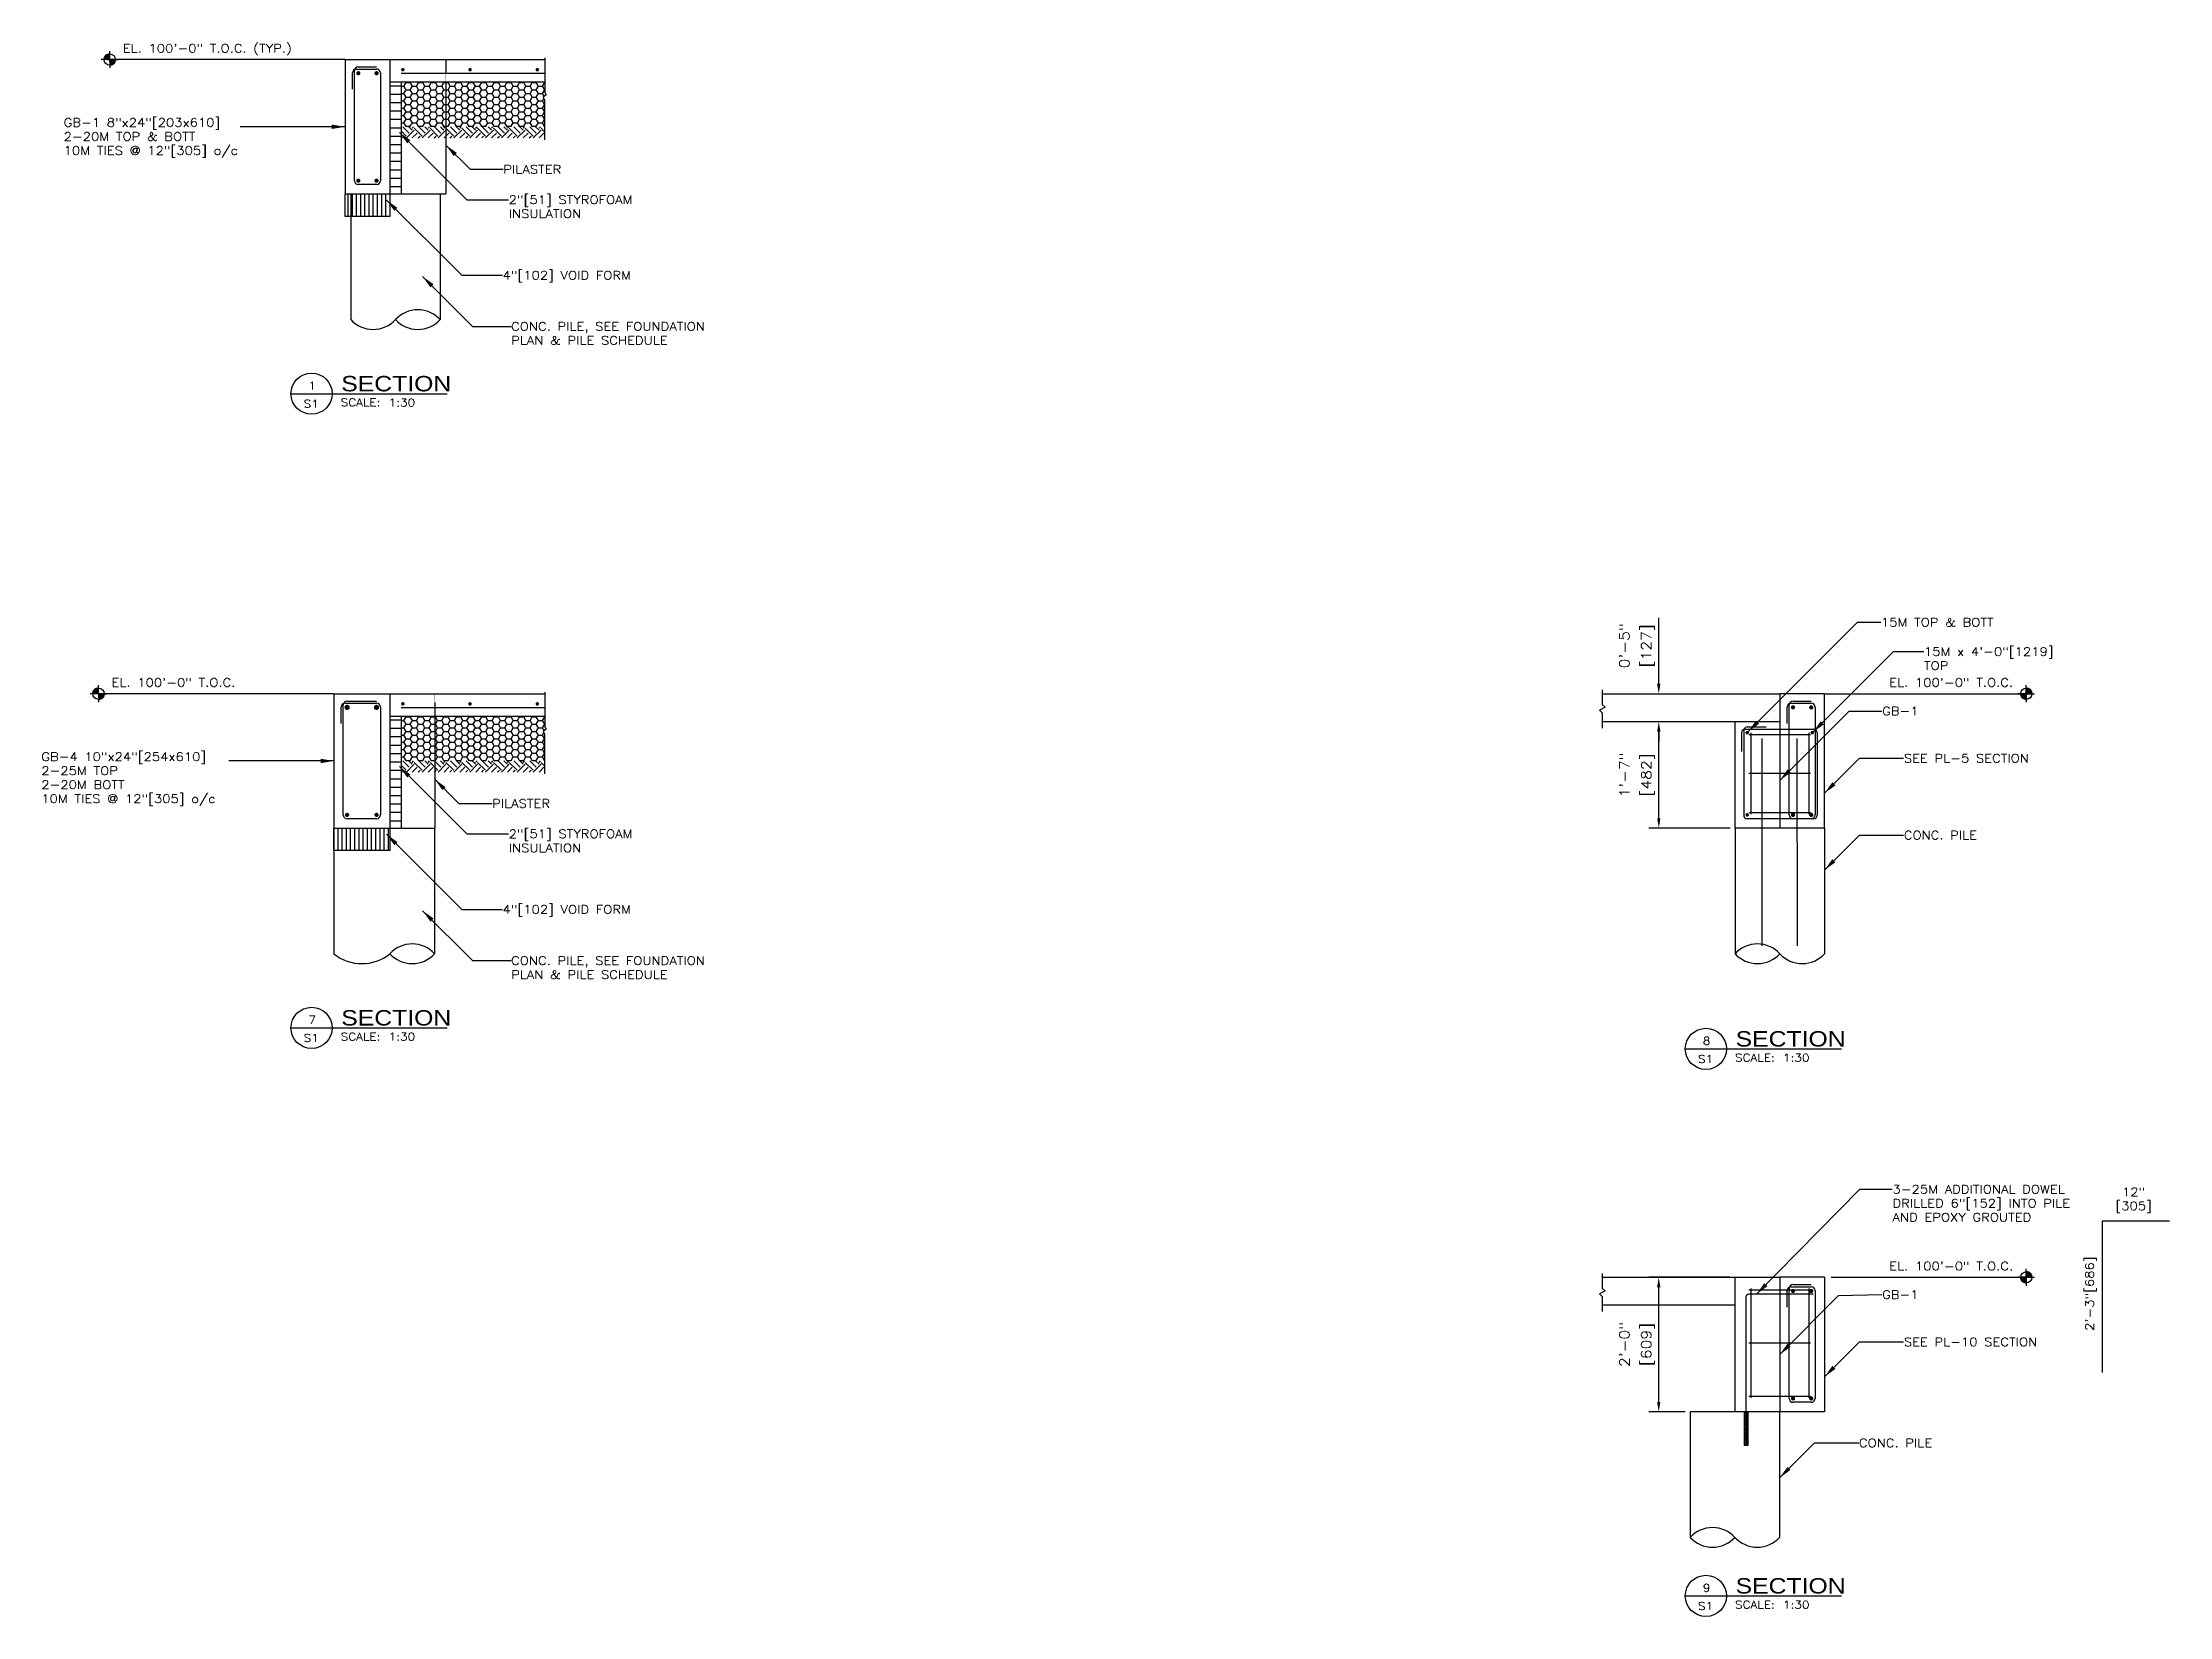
# Model space of a CAD drawing. Header units: millimetres. Extents: x -1323 to 60408, y -30584 to 1459.
# Drawn here: x 50767 to 60408, y -16764 to -9628 of the extents above; entities that cross this region are included whole.
import ezdxf
from ezdxf.enums import TextEntityAlignment as Align

# ---------------------------------------------------------------- set-up
doc = ezdxf.new("R2010")
doc.units = ezdxf.units.MM
doc.linetypes.add('HIDDEN', pattern=[0.375, 0.25, -0.125])
for name, color, linetype in [('DIM133', 133, 'Continuous'), ('FLOOR$0$S-LIGHT', 3, 'Continuous'), ('Foundation_Details_Reinf', 131, 'Continuous'), ('GE-002-4', 2, 'Continuous'), ('L131', 131, 'Continuous'), ('LAYER11A', 11, 'Continuous'), ('LAYER131A', 131, 'Continuous'), ('LAYER131B', 131, 'HIDDEN'), ('LAYER15A', 15, 'Continuous'), ('LAYER72A', 72, 'Continuous'), ('LAYER7A', 7, 'Continuous'), ('Struc_Section_Reinf', 131, 'Continuous'), ('Structural_Section_Dim', 2, 'Continuous'), ('TEXT131', 131, 'Continuous')]:
    doc.layers.add(name, color=color, linetype=linetype)
doc.styles.add('ROMANS', font='ROMANS.SHX', dxfattribs={"width": 0.8})
doc.styles.add('ROMANS-115', font='romans.shx', dxfattribs={"width": 1.15})
doc.styles.add('SANS-80', font='sanss___.ttf', dxfattribs={"width": 0.8})
doc.dimstyles.new('112-ROMANS-115-MS', dxfattribs={"dimscale": 0, "dimtxt": 1.5, "dimasz": 1.5, "dimexe": 1.5, "dimexo": 1.5, "dimgap": 0.125, "dimtad": 1, "dimdec": 4, "dimzin": 1, "dimdsep": 46, "dimlunit": 4, "dimtxsty": 'ROMANS-115', "dimcen": 0.125, "dimclrd": 256, "dimclre": 256, "dimclrt": 256, "dimadec": 0, "dimazin": 0, "dimtfac": 1, "dimtdec": 4, "dimtofl": 0, "dimtmove": 0, "dimatfit": 0, "dimfxl": 1, "dimfrac": 2, "dimtolj": 1, "dimtzin": 0, "dimarcsym": 0})
doc.dimstyles.new('Copy of 112-ROMANS-115-MS-BPV', dxfattribs={"dimscale": 0, "dimtxt": 1.5, "dimasz": 1.5, "dimexe": 1.5, "dimexo": 0.75, "dimgap": 0.75, "dimtad": 1, "dimdec": 3, "dimlfac": -96, "dimrnd": 0.125, "dimzin": 1, "dimdsep": 46, "dimlunit": 4, "dimtxsty": 'ROMANS-115', "dimcen": 0.75, "dimclrd": 256, "dimclre": 256, "dimclrt": 256, "dimadec": 0, "dimazin": 0, "dimtfac": 1, "dimtdec": 3, "dimtofl": 0, "dimtmove": 0, "dimatfit": 0, "dimfxl": 1, "dimfrac": 2, "dimtolj": 1, "dimtzin": 0, "dimarcsym": 0})

msp = doc.modelspace()

# ---------------------------------------------------------------- texts
at = {"layer": 'GE-002-4', "char_height": 38.1, "style": 'ROMANS-115'}
for s, insert, attachment_point in [('EL. 100\'-0" T.O.C. (TYP.)', (51130.47289, -9634.94219), 1), ('GB-1 8"x24"[203x610]\\P2-20M TOP & BOTT\\P10M TIES @ 12"[305] o/c', (50862.5839, -9971.32431), 1), ('2"[51] STYROFOAM \\PINSULATION', (52879.80305, -10321.1893), 1), ('\\A1;4"[102] VOID FORM', (52852.05958, -10663.82223), 1), ('EL. 100\'-0" T.O.C.', (51079.67289, -12510.42355), 1), ('EL. 100\'-0" T.O.C.', (59699.29171, -12510.42355), 3), ('GB-4 10"x24"[254x610]\\P2-25M TOP\\P2-20M BOTT\\P10M TIES @ 12"[305] o/c', (50761.15779, -12846.80567), 1), ('2"[51] STYROFOAM \\PINSULATION', (52879.80305, -13196.67066), 1), ('\\A1;4"[102] VOID FORM', (52852.05958, -13539.30359), 1), ('EL. 100\'-0" T.O.C.', (59699.29171, -15156.46492), 3)]:
    msp.add_mtext(s, dxfattribs=dict(at, insert=insert, attachment_point=attachment_point))
at = {"layer": 'Structural_Section_Dim', "char_height": 38.1, "attachment_point": 1, "style": 'ROMANS-115'}
for s, insert in [('\\A1;PILASTER', (52855.40243, -10183.53364)), ('\\A1;CONC. PILE, SEE FOUNDATION\\PPLAN & PILE SCHEDULE', (52890.57437, -10895.97236)), ('\\A1;15M TOP & BOTT', (59100.08424, -12237.07205)), ('15M x 4\'-0"[1219] \\PTOP', (59295.10328, -12370.03352)), ('\\A1;GB-1', (59105.42697, -12639.82186)), ('\\A1;SEE PL-5 SECTION', (59203.70164, -12854.0392)), ('\\A1;PILASTER', (52804.60243, -13059.01499)), ('CONC. PILE', (59203.70164, -13202.59977)), ('\\A1;CONC. PILE, SEE FOUNDATION\\PPLAN & PILE SCHEDULE', (52890.57437, -13771.45372)), ('3-25M ADDITIONAL DOWEL\\PDRILLED 6"[152] INTO PILE\\PAND EPOXY GROUTED', (59152.39252, -14807.91037)), (' 12"\\P[305]', (60162.8748, -14820.17348)), ('\\A1;GB-1', (59105.42697, -15285.86323)), ('SEE PL-10 SECTION', (59203.70164, -15500.08057)), ('CONC. PILE', (59000.14878, -15958.25461))]:
    msp.add_mtext(s, dxfattribs=dict(at, insert=insert))
at = {"layer": 'Structural_Section_Dim', "insert": (60026.80099, -15469.62644), "char_height": 38.1, "attachment_point": 1, "rotation": 90, "style": 'ROMANS-115'}
msp.add_mtext('2\'-3"[686]', dxfattribs=at)

# ---------------------------------------------------------------- blocks, each defined once
blk = doc.blocks.new('Title-section')
at = {"layer": 'LAYER15A'}
blk.add_line((-2.066, -7.538), (-0.798, -7.538), dxfattribs=at)
blk.add_circle((-1.899, -7.538), 0.167, dxfattribs=at)
at = {"layer": 'L131', "style": 'ROMANS', "width": 1.15}
blk.add_text('SCALE:', height=0.0625, dxfattribs=at).set_placement((-1.663, -7.64))
for tag, p in [('SHEET_NO.', (-1.902, -7.651)), ('TITLE_NO.', (-1.893, -7.504))]:
    blk.add_attdef(tag, text='', height=0.0625, dxfattribs=at).set_placement(p, align=Align.CENTER)
blk.add_attdef('SCALE', (-1.274, -7.641), '', height=0.0625, dxfattribs=at)
at = {"layer": 'TEXT131', "style": 'SANS-80', "width": 1.15}
blk.add_text('SECTION', height=0.125, dxfattribs=at).set_placement((-1.658, -7.519))
blk = doc.blocks.new('*X83')
at = {"color": 0}
for p, q in [((614, 821.4), (626, 833.3)), ((614, 821.6), (625.8, 833.3)), ((614, 821.7), (625.6, 833.3)), ((614, 821.9), (625.4, 833.3)), ((614, 822.1), (625.3, 833.3)), ((614.1, 822.3), (625.1, 833.3)), ((614.1, 822.5), (624.9, 833.3)), ((614.1, 822.7), (624.7, 833.3)), ((614.1, 822.9), (624.5, 833.2)), ((614.1, 823.1), (624.3, 833.2)), ((614.2, 821.3), (626, 833.2)), ((614.2, 823.3), (624.1, 833.2)), ((614.2, 823.5), (623.8, 833.1)), ((614.3, 823.7), (623.6, 833.1)), ((614.3, 824), (623.4, 833.1)), ((614.3, 821.3), (626, 833)), ((614.4, 824.2), (623.2, 833)), ((614.4, 824.4), (622.9, 832.9)), ((614.5, 824.7), (622.7, 832.9)), ((614.5, 821.3), (626, 832.8)), ((614.6, 824.9), (622.4, 832.8)), ((614.7, 825.2), (622.2, 832.7)), ((614.7, 821.3), (626, 832.7)), ((614.8, 825.5), (621.9, 832.6)), ((614.9, 825.8), (621.6, 832.5)), ((614.9, 821.3), (626, 832.5)), ((615, 826.1), (621.3, 832.4)), ((615, 821.3), (626, 832.3)), ((615.1, 826.4), (621, 832.2)), ((615.2, 821.3), (626, 832.1)), ((615.3, 826.7), (620.6, 832.1)), ((615.4, 821.3), (626, 832)), ((615.5, 827.1), (620.3, 831.9)), ((615.6, 821.3), (626, 831.8)), ((615.7, 827.5), (619.9, 831.6)), ((615.8, 821.3), (626, 831.6)), ((615.9, 821.3), (626, 831.4)), ((616, 828), (619.4, 831.3)), ((616.1, 821.3), (626, 831.3)), ((616.3, 821.3), (626, 831.1)), ((616.4, 828.6), (618.8, 830.9)), ((616.5, 821.3), (626, 830.9)), ((616.6, 821.3), (626, 830.7)), ((616.8, 821.3), (626, 830.6)), ((617, 821.3), (626, 830.4)), ((617.2, 821.3), (626, 830.2)), ((617.3, 821.3), (626, 830)), ((617.5, 821.3), (626, 829.8)), ((617.7, 821.3), (626, 829.7)), ((617.9, 821.3), (626, 829.5)), ((618, 821.3), (626, 829.3)), ((618.2, 821.3), (626, 829.1)), ((618.4, 821.3), (626, 829)), ((618.6, 821.3), (626, 828.8)), ((618.8, 821.3), (626, 828.6)), ((618.9, 821.3), (626, 828.4)), ((619.1, 821.3), (626, 828.3)), ((619.3, 821.3), (626, 828.1)), ((619.5, 821.3), (626, 827.9)), ((619.6, 821.3), (626, 827.7)), ((619.8, 821.3), (626, 827.5)), ((620, 821.3), (626, 827.4)), ((620.2, 821.3), (626, 827.2)), ((620.3, 821.3), (626, 827)), ((620.5, 821.3), (626, 826.8)), ((620.7, 821.3), (626, 826.7)), ((620.9, 821.3), (626, 826.5)), ((621.1, 821.3), (626, 826.3)), ((621.2, 821.3), (626, 826.1)), ((621.4, 821.3), (626, 826)), ((621.6, 821.3), (626, 825.8)), ((621.8, 821.3), (626, 825.6)), ((621.9, 821.3), (626, 825.4)), ((622.1, 821.3), (626, 825.2)), ((622.3, 821.3), (626, 825.1)), ((622.5, 821.3), (626, 824.9)), ((622.6, 821.3), (626, 824.7)), ((622.8, 821.3), (626, 824.5)), ((623, 821.3), (626, 824.4)), ((623.2, 821.3), (626, 824.2)), ((623.4, 821.3), (626, 824)), ((623.5, 821.3), (626, 823.8)), ((623.7, 821.3), (626, 823.7)), ((623.9, 821.3), (626, 823.5)), ((624.1, 821.3), (626, 823.3)), ((624.2, 821.3), (626, 823.1)), ((624.4, 821.3), (626, 822.9)), ((624.6, 821.3), (626, 822.8)), ((624.8, 821.3), (626, 822.6)), ((624.9, 821.3), (626, 822.4)), ((625.1, 821.3), (626, 822.2)), ((625.3, 821.3), (626, 822.1)), ((625.5, 821.3), (626, 821.9)), ((625.7, 821.3), (626, 821.7)), ((625.8, 821.3), (626, 821.5)), ((626, 821.3), (626, 821.4))]:
    blk.add_line(p, q, dxfattribs=at)
blk = doc.blocks.new('*D87')
at = {"layer": 'Defpoints', "color": 0}
for p in [(58092.9, -15226.4), (58438.1, -15226.4), (58235.2, -15836)]:
    blk.add_point(p, dxfattribs=at)
at = {"layer": 'Structural_Section_Dim', "lineweight": -2}
for p, q in [((58415.6, -15226.4), (58047.9, -15226.4)), ((58092.9, -15791), (58092.9, -15271.4)), ((58212.7, -15836), (58047.9, -15836))]:
    blk.add_line(p, q, dxfattribs=at)
at = {"layer": 'Structural_Section_Dim'}
for points in [[(58085.4, -15271.4), (58100.4, -15271.4), (58092.9, -15226.4)], [(58085.4, -15791), (58100.4, -15791), (58092.9, -15836)]]:
    blk.add_solid(points, dxfattribs=at)
at = {"layer": 'Structural_Section_Dim', "char_height": 45, "attachment_point": 5, "rotation": 90, "style": 'ROMANS-115'}
for s, insert in [('\\A1;2\'-0"', (57937.5, -15531.2)), ('\\A1;[609]', (58043.6, -15531.2))]:
    blk.add_mtext(s, dxfattribs=dict(at, insert=insert))
blk = doc.blocks.new('*D88')
at = {"layer": 'Defpoints', "color": 0}
for p in [(58093.2, -12707.4), (58438.1, -12707.4), (58438.4, -13190)]:
    blk.add_point(p, dxfattribs=at)
at = {"layer": 'Structural_Section_Dim', "lineweight": -2}
for p, q in [((58415.6, -12707.4), (58048.2, -12707.4)), ((58093.2, -13145), (58093.2, -12752.4)), ((58415.9, -13190), (58048.2, -13190))]:
    blk.add_line(p, q, dxfattribs=at)
at = {"layer": 'Structural_Section_Dim'}
for points in [[(58085.7, -12752.4), (58100.7, -12752.4), (58093.2, -12707.4)], [(58085.7, -13145), (58100.7, -13145), (58093.2, -13190)]]:
    blk.add_solid(points, dxfattribs=at)
at = {"layer": 'Structural_Section_Dim', "char_height": 45, "attachment_point": 5, "rotation": 90, "style": 'ROMANS-115'}
for s, insert in [('\\A1;1\'-7"', (57937.9, -12948.7)), ('\\A1;[482]', (58044, -12948.7))]:
    blk.add_mtext(s, dxfattribs=dict(at, insert=insert))
blk = doc.blocks.new('*D89')
at = {"layer": 'Defpoints', "color": 0}
for p in [(58092.9, -12580.4), (58641.3, -12580.4), (58092.9, -12707.4)]:
    blk.add_point(p, dxfattribs=at)
at = {"layer": 'Structural_Section_Dim', "lineweight": -2}
for p, q in [((58092.9, -12535.4), (58092.9, -12235.9)), ((58092.9, -12752.4), (58092.9, -12797.4))]:
    blk.add_line(p, q, dxfattribs=at)
at = {"layer": 'Structural_Section_Dim'}
for points in [[(58085.4, -12535.4), (58100.4, -12535.4), (58092.9, -12580.4)], [(58085.4, -12752.4), (58100.4, -12752.4), (58092.9, -12707.4)]]:
    blk.add_solid(points, dxfattribs=at)
at = {"layer": 'Structural_Section_Dim', "char_height": 45, "attachment_point": 5, "rotation": 90, "style": 'ROMANS-115'}
for s, insert in [('\\A1;0\'-5"', (57937.5, -12363.1)), ('\\A1;[127]', (58043.6, -12363.1))]:
    blk.add_mtext(s, dxfattribs=dict(at, insert=insert))

# ---------------------------------------------------------------- dimensions: what is measured, and where the dimension line sits
at = {"layer": 'Structural_Section_Dim'}
for base, p1, p2, override, picture, middle in [((58092.88486, -12580.35267), (58092.88486, -12707.35267), (58641.25593, -12580.35267), {"dimscale": 30, "dimlfac": 0.0393, "dimrnd": 0, "dimpost": '\\X', "dimse1": 1, "dimse2": 1}, '*D89', (57986.81343, -12363.12052)), ((58093.23771, -12707.35267), (58438.40878, -13189.95267), (58438.05593, -12707.35267), {"dimscale": 30, "dimlfac": 0.0393, "dimrnd": 0, "dimpost": '\\X'}, '*D88', (57987.16628, -12948.65267)), ((58092.88486, -15226.39404), (58235.20878, -15835.99404), (58438.05593, -15226.39404), {"dimscale": 30, "dimlfac": 0.0393, "dimrnd": 0, "dimpost": '\\X'}, '*D87', (57986.81343, -15531.19404))]:
    dim = msp.add_linear_dim(base=base, p1=p1, p2=p2, angle=90, dimstyle='Copy of 112-ROMANS-115-MS-BPV', override=override, dxfattribs=at)
    dim.commit()
    dim.dimension.update_dxf_attribs({"geometry": picture, "text_midpoint": middle})

# ---------------------------------------------------------------- hatches: boundary and pattern name
at = {"layer": 'LAYER11A'}
h = msp.add_hatch(dxfattribs=at)
h.set_pattern_fill('NET', color=256, scale=63.5, angle=135, style=0)
h.set_pattern_definition([(135, (37689.3326, -54394.081), (-5.6126601, -5.6126601), []), (225, (37689.3326, -54394.081), (5.6126601, -5.6126601), [])])
h.paths.add_polyline_path([(58480.39183, -15835.99404), (58480.39183, -15988.39404), (58488.32933, -15988.39404), (58488.32933, -15835.99404)])
h.paths.add_polyline_path([(58488.32933, -15835.99404), (58488.32933, -15988.39404), (58496.26683, -15988.39404), (58496.26683, -15835.99404)])
at = {"layer": 'LAYER7A'}
h = msp.add_hatch(dxfattribs=at)
h.set_pattern_fill('LINE', color=256, scale=304.8, style=0)
h.set_pattern_definition([(0, (-84488.37, -30778.36), (0, 38.1), [])])
h.paths.add_polyline_path([(52341.097, -10314.47131), (52391.897, -10314.47131), (52391.897, -9806.47131), (52341.097, -9806.47131)])
h = msp.add_hatch(dxfattribs=at)
h.set_pattern_fill('HONEY', color=256, scale=152.4, style=0)
h.set_pattern_definition([(0, (-84488.369, -30778.36), (28.575, 16.4977839), [19.05, -38.1]), (120, (-84488.369, -30778.36), (-28.575, 16.497784), [19.05, -38.1]), (60, (-84488.369, -30778.36), (6e-08, 32.9955678), [-38.1, 19.05])])
h.paths.add_polyline_path([(52442.697, -9806.47131), (52442.697, -10009.67131), (53042.716, -10009.67131), (53042.716, -9886.89189), (53035.38068, -9875.379), (53049.0034, -9864.91274), (53043.7639, -9854.44648), (53043.7639, -9806.47131)])
h.paths.add_polyline_path([(52442.697, -9806.47131), (52391.897, -9806.47131), (52391.897, -10009.67131), (52442.697, -10009.67131)])
h = msp.add_hatch(dxfattribs=at)
h.set_pattern_fill('EARTH', color=256, scale=203.2, angle=45, style=0)
h.set_pattern_definition([(45, (-84488.37, -30778.36), (5e-15, 71.842049), [50.8, -50.8]), (45, (-84501.84, -30764.89), (5e-15, 71.842049), [50.8, -50.8]), (45, (-84515.31, -30751.42), (5e-15, 71.842049), [50.8, -50.8]), (135, (-84515.31, -30742.44), (-71.842049, 1e-14), [50.8, -50.8]), (135, (-84501.84, -30728.97), (-71.842049, 1e-14), [50.8, -50.8]), (135, (-84488.37, -30715.5), (-71.842049, 1e-14), [50.8, -50.8])])
h.paths.add_polyline_path([(52391.897, -10009.67131), (52391.897, -10060.47131), (52442.697, -10060.47131), (52442.697, -10009.67131)])
h.paths.add_polyline_path([(53042.716, -10060.47131), (53042.716, -10009.67131), (52442.697, -10009.67131), (52442.697, -10060.47131)])
h = msp.add_hatch(dxfattribs=at)
h.set_pattern_fill('LINE', color=256, scale=152.13536, angle=90, style=0)
h.set_pattern_definition([(90, (-29221.292, 13431.01), (-19.01692, 0), [])])
h.paths.add_polyline_path([(52137.897, -10314.47131), (52137.897, -10415.89488), (52340.74414, -10415.89488), (52340.74414, -10314.47131)])
h = msp.add_hatch(dxfattribs=at)
h.set_pattern_fill('LINE', color=256, scale=304.8, style=0)
h.set_pattern_definition([(0, (-84488.37, -33653.84), (0, 38.1), [])])
h.paths.add_polyline_path([(52341.097, -13189.95267), (52391.897, -13189.95267), (52391.897, -12681.95267), (52341.097, -12681.95267)])
h = msp.add_hatch(dxfattribs=at)
h.set_pattern_fill('HONEY', color=256, scale=152.4, style=0)
h.set_pattern_definition([(0, (-84488.369, -33653.84), (28.575, 16.4977839), [19.05, -38.1]), (120, (-84488.369, -33653.84), (-28.575, 16.497784), [19.05, -38.1]), (60, (-84488.369, -33653.84), (6e-08, 32.9955678), [-38.1, 19.05])])
h.paths.add_polyline_path([(52442.697, -12681.95267), (52442.697, -12885.15267), (53042.716, -12885.15267), (53042.716, -12762.37325), (53035.38068, -12750.86036), (53049.0034, -12740.3941), (53043.7639, -12729.92784), (53043.7639, -12681.95267)])
h.paths.add_polyline_path([(52442.697, -12681.95267), (52391.897, -12681.95267), (52391.897, -12885.15267), (52442.697, -12885.15267)])
h = msp.add_hatch(dxfattribs=at)
h.set_pattern_fill('EARTH', color=256, scale=203.2, angle=45, style=0)
h.set_pattern_definition([(45, (-84488.37, -33653.84), (5e-15, 71.842049), [50.8, -50.8]), (45, (-84501.84, -33640.37), (5e-15, 71.842049), [50.8, -50.8]), (45, (-84515.31, -33626.9), (5e-15, 71.842049), [50.8, -50.8]), (135, (-84515.31, -33617.92), (-71.842049, 1e-14), [50.8, -50.8]), (135, (-84501.84, -33604.45), (-71.842049, 1e-14), [50.8, -50.8]), (135, (-84488.37, -33590.98), (-71.842049, 1e-14), [50.8, -50.8])])
h.paths.add_polyline_path([(52391.897, -12885.15267), (52391.897, -12935.95267), (52442.697, -12935.95267), (52442.697, -12885.15267)])
h.paths.add_polyline_path([(53042.716, -12935.95267), (53042.716, -12885.15267), (52442.697, -12885.15267), (52442.697, -12935.95267)])
h = msp.add_hatch(dxfattribs=at)
h.set_pattern_fill('LINE', color=256, scale=152.13536, angle=90, style=0)
h.set_pattern_definition([(90, (0, 0), (-19.01692, 0), [])])
h.paths.add_polyline_path([(52340.74414, -13189.95267), (52087.097, -13189.95267), (52087.097, -13291.37624), (52340.74414, -13291.37624)])

# ---------------------------------------------------------------- linework, layer by layer
at = {"layer": 'DIM133'}
for p, q in [((53043.7639, -9697.35824), (53043.7639, -9854.44648)), ((53049.0034, -9864.91274), (53035.38068, -9875.379)), ((53035.38068, -9875.379), (53042.716, -9886.89189)), ((53042.716, -9886.89189), (53042.716, -10068.70356)), ((53043.7639, -9854.44648), (53049.0034, -9864.91274)), ((53043.7639, -12572.8396), (53043.7639, -12729.92784)), ((53049.0034, -12740.3941), (53035.38068, -12750.86036)), ((53035.38068, -12750.86036), (53042.716, -12762.37325)), ((53042.716, -12762.37325), (53042.716, -12944.18492)), ((53043.7639, -12729.92784), (53049.0034, -12740.3941))]:
    msp.add_line(p, q, dxfattribs=at)
at = {"layer": 'FLOOR$0$S-LIGHT'}
for p, q in [((51071.2398, -9704.87131), (51033.04058, -9704.87131)), ((51071.2398, -9704.87131), (51071.2398, -9666.67209)), ((51071.2398, -9704.87131), (51109.43902, -9704.87131)), ((51071.2398, -9704.87131), (51071.2398, -9743.07053)), ((51020.4398, -12580.35267), (50982.24058, -12580.35267)), ((51020.4398, -12580.35267), (51020.4398, -12542.15345)), ((51020.4398, -12580.35267), (51058.63902, -12580.35267)), ((51020.4398, -12580.35267), (51020.4398, -12618.55189)), ((59758.5248, -12580.35267), (59720.32558, -12580.35267)), ((59758.5248, -12580.35267), (59758.5248, -12542.15345)), ((59758.5248, -12580.35267), (59758.5248, -12618.55189)), ((59758.5248, -12580.35267), (59796.72402, -12580.35267)), ((59758.5248, -15226.39404), (59720.32558, -15226.39404)), ((59758.5248, -15226.39404), (59758.5248, -15188.19482)), ((59758.5248, -15226.39404), (59758.5248, -15264.59326)), ((59758.5248, -15226.39404), (59796.72402, -15226.39404))]:
    msp.add_line(p, q, dxfattribs=at)
for centre in [(51071.2398, -9704.87131), (51020.4398, -12580.35267), (59758.5248, -12580.35267), (59758.5248, -15226.39404)]:
    msp.add_circle(centre, 25.46615, dxfattribs=at)
for centre, start, end in [((51071.2398, -9704.87131), 90, 180), ((51071.23983, -9704.8382), 269.944781668, 359.944781668), ((51020.4398, -12580.35267), 90, 180), ((51020.43983, -12580.31956), 269.944781668, 359.944781668), ((59758.52477, -12580.31956), 180.055218332, 270.055218332), ((59758.5248, -12580.35267), 0, 90), ((59758.52477, -15226.36093), 180.055218332, 270.055218332), ((59758.5248, -15226.39404), 0, 90)]:
    msp.add_arc(centre, 25.46615, start, end, dxfattribs=at)
at = {"layer": 'Foundation_Details_Reinf'}
for p, q in [((58561.43321, -13723.35267), (58561.08035, -12783.55267)), ((58721.4315, -13723.35267), (58721.07865, -12783.55267)), ((60103.12672, -14972.44955), (60103.12672, -15658.24955)), ((60407.92672, -14972.44955), (60103.12672, -14972.44955)), ((58488.32933, -15315.29404), (58488.32933, -15988.39404)), ((58793.12933, -15302.59404), (58501.02933, -15302.59404))]:
    msp.add_line(p, q, dxfattribs=at)
msp.add_arc((58501.02933, -15315.29404), 12.7, 90, 180, dxfattribs=at)
at = {"layer": 'LAYER11A'}
for p, q in [((52137.897, -9704.87131), (52137.897, -10314.47131)), ((52137.897, -9704.87131), (53043.7639, -9704.87131)), ((52341.097, -9704.87131), (52341.097, -10314.47131)), ((52341.097, -9806.47131), (53043.7639, -9806.47131)), ((52137.897, -10314.47131), (52341.097, -10314.47131)), ((52087.097, -12580.35267), (52087.097, -13189.95267)), ((52087.097, -12580.35267), (53043.7639, -12580.35267)), ((52341.097, -12580.35267), (52341.097, -13189.95267)), ((57836.61514, -12563.20343), (57836.61514, -12629.19681)), ((57836.61514, -12580.35267), (58641.91398, -12580.35267)), ((57836.61514, -12629.19681), (57849.3185, -12641.88781)), ((58641.25593, -12580.35267), (58641.25593, -12707.35267)), ((58844.45593, -12580.35267), (58641.25593, -12580.35267)), ((58844.45593, -13189.95267), (58844.45593, -12580.35267)), ((52341.097, -12681.95267), (53043.7639, -12681.95267)), ((57849.3185, -12641.88781), (57823.91177, -12654.57892)), ((57823.91177, -12654.57892), (57836.61514, -12667.26992)), ((57836.61514, -12667.26992), (57836.61514, -12735.80157)), ((58641.25593, -12707.35267), (57836.61514, -12707.35267)), ((58438.76164, -13189.95267), (58438.76164, -12707.35267)), ((52087.097, -13189.95267), (52341.097, -13189.95267)), ((58844.80878, -13189.95267), (58438.40878, -13189.95267)), ((57836.61514, -15209.2448), (57836.61514, -15275.23818)), ((57836.61514, -15226.39404), (58641.91398, -15226.39404)), ((58438.05593, -15226.39404), (58438.05593, -15835.99404)), ((58844.45593, -15226.39404), (58641.25593, -15226.39404)), ((58844.45593, -15226.39404), (58844.45593, -15835.99404)), ((57849.3185, -15287.92918), (57823.91177, -15300.62029)), ((57823.91177, -15300.62029), (57836.61514, -15313.31129)), ((57836.61514, -15275.23818), (57849.3185, -15287.92918)), ((57836.61514, -15313.31129), (57836.61514, -15381.84294)), ((58438.05593, -15353.39404), (57836.61514, -15353.39404)), ((58844.45593, -15835.99404), (58438.05593, -15835.99404)), ((58496.26683, -15988.39404), (58480.39183, -15988.39404))]:
    msp.add_line(p, q, dxfattribs=at)
at = {"layer": 'LAYER11A', "ltscale": 10}
for p, q in [((58641.25593, -12707.35267), (58641.25593, -13189.95267)), ((58844.45593, -13189.95267), (58641.25593, -13189.95267)), ((58641.25593, -15226.39404), (58641.25593, -15835.99404)), ((58480.39183, -15835.99404), (58480.39183, -15988.39404)), ((58496.26683, -15835.99404), (58496.26683, -15988.39404)), ((58844.45593, -15835.99404), (58641.25593, -15835.99404))]:
    msp.add_line(p, q, dxfattribs=at)
at = {"layer": 'LAYER131A'}
for p, q in [((52391.897, -9806.47131), (52391.897, -10314.47131)), ((52595.097, -9806.47131), (52595.097, -10314.47131)), ((52137.897, -10314.47131), (52595.097, -10314.47131)), ((52137.897, -10415.89488), (52137.897, -10314.47131)), ((52163.64985, -10314.47131), (52163.64985, -10884.03879)), ((52340.74414, -10314.47131), (52340.74414, -10415.89488)), ((52341.097, -10314.47131), (52442.697, -10314.47131)), ((52569.34414, -10314.47131), (52569.34414, -10884.03879)), ((52340.74414, -10415.89488), (52137.897, -10415.89488)), ((58692.05593, -12623.21517), (58784.13093, -12623.21517)), ((58701.58093, -12613.69017), (58784.13093, -12613.69017)), ((52391.897, -12681.95267), (52391.897, -13189.95267)), ((52544.297, -12681.95267), (52544.297, -13189.95267)), ((58674.59343, -12715.29017), (58674.59343, -12640.67767)), ((58684.11843, -13129.62767), (58684.11843, -12631.15267)), ((58801.59343, -12640.67767), (58801.59343, -13129.62767)), ((58468.56975, -12756.56517), (58468.56975, -12842.29017)), ((58478.09475, -12747.04017), (58478.09475, -13131.21517)), ((58484.44475, -12740.69017), (58795.24343, -12740.69017)), ((58493.96975, -12731.16517), (58579.69475, -12731.16517)), ((58811.11843, -12756.56517), (58811.11843, -13131.21517)), ((52087.097, -13189.95267), (52544.297, -13189.95267)), ((52087.097, -13291.37624), (52087.097, -13189.95267)), ((52087.44985, -13189.95267), (52087.44985, -13759.52015)), ((52340.74414, -13189.95267), (52340.74414, -13291.37624)), ((52341.097, -13189.95267), (52442.697, -13189.95267)), ((52543.94414, -13189.95267), (52543.94414, -13759.52015)), ((58844.80878, -13189.95267), (58438.40878, -13189.95267)), ((58438.76164, -13189.95267), (58438.76164, -13759.52015)), ((58795.24343, -13147.09017), (58493.96975, -13147.09017)), ((58641.60878, -13189.95267), (58540.00878, -13189.95267)), ((58784.13093, -13147.09017), (58701.58093, -13147.09017)), ((58844.45593, -13189.95267), (58844.45593, -13759.52015)), ((52340.74414, -13291.37624), (52087.097, -13291.37624)), ((58674.59343, -15361.33154), (58674.59343, -15286.71904)), ((58684.11843, -15775.66904), (58684.11843, -15277.19404)), ((58692.05593, -15269.25654), (58784.13093, -15269.25654)), ((58701.58093, -15259.73154), (58784.13093, -15259.73154)), ((58801.59343, -15286.71904), (58801.59343, -15775.66904)), ((58784.13093, -15793.13154), (58701.58093, -15793.13154)), ((58235.20878, -15835.99404), (58235.20878, -16405.56152)), ((58640.90308, -15835.99404), (58235.20878, -15835.99404)), ((58641.60878, -15835.99404), (58540.00878, -15835.99404)), ((58640.90308, -15835.99404), (58640.90308, -16405.56152))]:
    msp.add_line(p, q, dxfattribs=at)
for points, const_width in [([(52193.4595, -9766.86054, 1), (52202.9845, -9766.86054, 1)], 9.525), ([(52285.5345, -9766.86054, -1), (52276.0095, -9766.86054, -1)], 9.525), ([(52395.86575, -9750.74108, 1), (52403.80325, -9750.74108, 1)], 7.9375), ([(52700.66575, -9750.74108, 1), (52708.60325, -9750.74108, 1)], 7.9375), ([(53005.46575, -9750.74108, 1), (53013.40325, -9750.74108, 1)], 7.9375), ([(52193.4595, -10254.14631, -1), (52202.9845, -10254.14631, -1)], 9.525), ([(52285.5345, -10254.14631, 1), (52276.0095, -10254.14631, 1)], 9.525), ([(52395.86575, -12626.22244, 1), (52403.80325, -12626.22244, 1)], 7.9375), ([(52700.66575, -12626.22244, 1), (52708.60325, -12626.22244, 1)], 7.9375), ([(53005.46575, -12626.22244, 1), (53013.40325, -12626.22244, 1)], 7.9375), ([(52141.46887, -12642.3419, 1), (52153.37512, -12642.3419, 1)], 11.90625), ([(52286.72512, -12642.3419, -1), (52274.81887, -12642.3419, -1)], 11.90625), ([(58696.81843, -12642.3419, 1), (58706.34343, -12642.3419, 1)], 9.525), ([(58788.89343, -12642.3419, -1), (58779.36843, -12642.3419, -1)], 9.525), ([(52142.6595, -13129.62767, -1), (52152.1845, -13129.62767, -1)], 9.525), ([(52285.5345, -13129.62767, 1), (52276.0095, -13129.62767, 1)], 9.525), ([(58696.81843, -13129.62767, -1), (58706.34343, -13129.62767, -1)], 9.525), ([(58788.89343, -13129.62767, 1), (58779.36843, -13129.62767, 1)], 9.525), ([(58696.81843, -15288.38327, 1), (58706.34343, -15288.38327, 1)], 9.525), ([(58788.89343, -15288.38327, -1), (58779.36843, -15288.38327, -1)], 9.525), ([(58696.81843, -15775.66904, -1), (58706.34343, -15775.66904, -1)], 9.525), ([(58788.89343, -15775.66904, 1), (58779.36843, -15775.66904, 1)], 9.525)]:
    msp.add_lwpolyline(points, format="xyb", close=True, dxfattribs=dict(at, const_width=const_width))
at = {"layer": 'LAYER131A', "ltscale": 15, "const_width": 7.9375}
for points in [[(58490.001, -12756.56517, 1), (58497.9385, -12756.56517, 1)], [(58792.51085, -12756.56517, -1), (58784.57335, -12756.56517, -1)], [(58490.001, -13129.62767, -1), (58497.9385, -13129.62767, -1)]]:
    msp.add_lwpolyline(points, format="xyb", close=True, dxfattribs=at)
at = {"layer": 'LAYER131A'}
for centre, radius, start, end in [((52265.07342, -10790.82064), 137.75472, 222.586035859, 317.413964141), ((52467.92057, -10977.25693), 137.75472, 42.586035859, 137.413964141), ((52467.92057, -10790.82064), 137.75472, 222.586035859, 317.413964141), ((58692.05593, -12640.67767), 17.4625, 90, 180), ((58701.58093, -12631.15267), 17.4625, 90, 180), ((58784.13093, -12640.67767), 17.4625, 0, 90), ((58484.44475, -12756.56517), 15.875, 90, 180), ((58493.96975, -12747.04017), 15.875, 90, 180), ((58795.24343, -12756.56517), 15.875, 0, 90), ((58493.96975, -13131.21517), 15.875, 180, 270), ((58701.58093, -13129.62767), 17.4625, 180, 270), ((58784.13093, -13129.62767), 17.4625, 270, 0), ((58795.24343, -13131.21517), 15.875, 270, 0), ((52214.27342, -13601.2153), 202.84142, 231.300555857, 308.699444143), ((52442.52057, -13852.73829), 137.75472, 42.586035859, 137.413964141), ((52442.52057, -13666.302), 137.75472, 222.586035859, 317.413964141), ((58540.18521, -13852.73829), 137.75472, 42.586035859, 137.413964141), ((58540.18521, -13666.302), 137.75472, 222.586035859, 317.413964141), ((58743.03236, -13666.302), 137.75472, 222.586035859, 317.413964141), ((58692.05593, -15286.71904), 17.4625, 90, 180), ((58701.58093, -15277.19404), 17.4625, 90, 180), ((58784.13093, -15286.71904), 17.4625, 0, 90), ((58701.58093, -15775.66904), 17.4625, 180, 270), ((58784.13093, -15775.66904), 17.4625, 270, 0), ((58336.63236, -16498.77967), 137.75472, 42.586035859, 137.413964141), ((58336.63236, -16312.34337), 137.75472, 222.586035859, 317.413964141), ((58539.4795, -16312.34337), 137.75472, 222.586035859, 317.413964141)]:
    msp.add_arc(centre, radius, start, end, dxfattribs=at)
at = {"layer": 'LAYER131B', "ltscale": 4}
for p, q in [((52595.097, -9704.87131), (52595.097, -9806.47131)), ((52544.297, -12580.35267), (52544.297, -12681.95267))]:
    msp.add_line(p, q, dxfattribs=at)
at = {"layer": 'LAYER72A'}
for p, q in [((52171.2345, -9839.80881), (52171.2345, -9765.19631)), ((52180.7595, -10254.14631), (52180.7595, -9755.67131)), ((52188.697, -9747.73381), (52280.772, -9747.73381)), ((52198.222, -9738.20881), (52280.772, -9738.20881)), ((52298.2345, -9765.19631), (52298.2345, -10254.14631)), ((52391.897, -9766.61608), (53043.7639, -9766.61608)), ((52280.772, -10271.60881), (52198.222, -10271.60881)), ((52137.897, -12623.21517), (52280.772, -12623.21517)), ((52147.422, -12613.69017), (52280.772, -12613.69017)), ((52120.4345, -12715.29017), (52120.4345, -12640.67767)), ((52129.9595, -13129.62767), (52129.9595, -12631.15267)), ((52298.2345, -12640.67767), (52298.2345, -13129.62767)), ((52391.897, -12642.09744), (53043.7639, -12642.09744)), ((52280.772, -13147.09017), (52147.422, -13147.09017))]:
    msp.add_line(p, q, dxfattribs=at)
for centre, start, end in [((52188.697, -9765.19631), 90, 180), ((52198.222, -9755.67131), 90, 180), ((52280.772, -9765.19631), 0, 90), ((52198.222, -10254.14631), 180, 270), ((52280.772, -10254.14631), 270, 0), ((52137.897, -12640.67767), 90, 180), ((52147.422, -12631.15267), 90, 180), ((52280.772, -12640.67767), 0, 90), ((52147.422, -13129.62767), 180, 270), ((52280.772, -13129.62767), 270, 0)]:
    msp.add_arc(centre, 17.4625, start, end, dxfattribs=at)
at = {"layer": 'Struc_Section_Reinf'}
for p, q in [((58780.60308, -12766.09017), (58501.90878, -12766.09017)), ((58509.84628, -12758.15267), (58510.19914, -13126.45267)), ((58772.66558, -12758.15267), (58773.01843, -13126.45267)), ((58780.54224, -12942.30267), (58501.84795, -12942.30267)), ((58502.26164, -13118.51517), (58780.95593, -13118.51517)), ((58780.60308, -15285.13154), (58501.90878, -15285.13154)), ((58509.84628, -15277.19404), (58509.84628, -15772.49404)), ((58772.66558, -15277.19404), (58772.66558, -15772.49404)), ((58780.60308, -15524.84404), (58501.90878, -15524.84404)), ((58501.90878, -15764.55654), (58780.60308, -15764.55654))]:
    msp.add_line(p, q, dxfattribs=at)
at = {"layer": 'Structural_Section_Dim', "ltscale": 12}
for p, q in [((52137.897, -9704.87131), (51071.2398, -9704.87131)), ((52087.097, -12580.35267), (51020.4398, -12580.35267)), ((58844.45593, -12580.35267), (59758.5248, -12580.35267)), ((58874.52074, -15226.39404), (59758.5248, -15226.39404))]:
    msp.add_line(p, q, dxfattribs=at)

# ---------------------------------------------------------------- block references
at = {"layer": 'FLOOR$0$S-LIGHT', "yscale": 2.122178819446049, "zscale": 2.122178819445409}
for p, xscale in [((49742.79199, -11447.90599), 2.122178819443161), ((49691.91459, -14323.08959), 2.122178819443161), ((61087.05001, -14322.71444), -2.122178819443161), ((61087.05001, -16968.75581), -2.122178819443161)]:
    msp.add_blockref('*X83', p, dxfattribs=dict(at, xscale=xscale))
for p, xscale, rotation in [((49327.00289, -11031.68284), -2.122178819444738, 269.9447816678198), ((49276.12549, -13906.86645), -2.122178819444738, 269.9447816678198), ((61502.83911, -13906.49129), 2.122178819444738, 90.05521833218017), ((61502.83911, -16552.53267), 2.122178819444738, 90.05521833218017)]:
    msp.add_blockref('*X83', p, dxfattribs=dict(at, xscale=xscale, rotation=rotation))
at = {"layer": 'Structural_Section_Dim', "xscale": 558.8, "yscale": 558.8, "zscale": 558.8}
for p, values in [((53047.25336, -7007.64466), {'TITLE_NO.': '1', 'SHEET_NO.': 'S1', 'SCALE': '1:30'}), ((53047.25336, -9883.12601), {'TITLE_NO.': '7', 'SHEET_NO.': 'S1', 'SCALE': '1:30'}), ((59367.6985, -9978.42861), {'TITLE_NO.': '8', 'SHEET_NO.': 'S1', 'SCALE': '1:30'}), ((59367.6985, -12458.61278), {'TITLE_NO.': '9', 'SHEET_NO.': 'S1', 'SCALE': '1:30'})]:
    msp.add_blockref('Title-section', p, dxfattribs=at).add_auto_attribs(values)

msp.set_redraw_order([(e.dxf.handle, doc.entitydb.next_handle()) for e in msp.query("TEXT MTEXT ATTDEF DIMENSION ARC_DIMENSION")])  # texts and dimensions are drawn at this point

# ---------------------------------------------------------------- leaders
at = {"layer": 'GE-002-4'}
for points in [[(52137.897, -10009.67131), (51662.08078, -10009.67131)], [(52087.097, -12885.15267), (51611.28078, -12885.15267)]]:
    msp.add_leader(points, dimstyle='112-ROMANS-115-MS', override={"dimscale": 1, "dimasz": 60, "dimtad": 0}, dxfattribs=at)
at = {"layer": 'GE-002-4', "annotation_type": 0, "has_hookline": 1, "hookline_direction": 0}
for points, text_width in [([(52384.67238, -10035.55604), (52689.35564, -10340.2393), (52879.67805, -10340.2393)], 613.41), ([(52326.05589, -10341.87158), (52667.05653, -10682.87223), (52851.93458, -10682.87223)], 646.79286), ([(52384.67238, -12911.0374), (52689.35564, -13215.72066), (52879.67805, -13215.72066)], 613.41), ([(52326.05589, -13217.35294), (52667.05653, -13558.35359), (52851.93458, -13558.35359)], 646.79286)]:
    msp.add_leader(points, dimstyle='112-ROMANS-115-MS', override={"dimscale": 1, "dimasz": 60, "dimtad": 0}, dxfattribs=dict(at, text_width=text_width))
at = {"layer": 'Structural_Section_Dim', "annotation_type": 0, "has_hookline": 1, "hookline_direction": 0}
for points, dimstyle, override, text_width in [([(52595.097, -10092.67377), (52705.00686, -10202.58364), (52855.27743, -10202.58364)], '112-ROMANS-115-MS', {"dimscale": 1, "dimasz": 60, "dimtad": 0}, 277.495), ([(52489.83544, -10688.69187), (52716.16593, -10915.02236), (52890.44937, -10915.02236)], '112-ROMANS-115-MS', {"dimscale": 1, "dimasz": 60, "dimtad": 0}, 993.14), ([(58498.57393, -12751.78521), (58994.23709, -12256.12205), (59099.33424, -12256.12205)], 'Copy of 112-ROMANS-115-MS-BPV', {"dimscale": 1, "dimasz": 60, "dimtad": 0}, 584.2), ([(58791.52172, -12754.90108), (59157.33928, -12389.08352), (59294.35328, -12389.08352)], 'Copy of 112-ROMANS-115-MS-BPV', {"dimscale": 1, "dimasz": 60, "dimtad": 0}, 646.79286), ([(58641.25593, -12973.28384), (58955.66791, -12658.87186), (59104.67697, -12658.87186)], 'Copy of 112-ROMANS-115-MS-BPV', {"dimscale": 1, "dimasz": 60, "dimtad": 0, "dimse1": 1, "dimse2": 1}, 158.56857), ([(58844.45593, -13031.20704), (59002.57377, -12873.0892), (59202.95164, -12873.0892)], 'Copy of 112-ROMANS-115-MS-BPV', {"dimscale": 1, "dimasz": 60, "dimtad": 0, "dimse1": 1, "dimse2": 1}, 636.36071), ([(52544.297, -12968.15513), (52654.20686, -13078.06499), (52804.47743, -13078.06499)], '112-ROMANS-115-MS', {"dimscale": 1, "dimasz": 60, "dimtad": 0}, 277.495), ([(58844.45593, -13379.76762), (59002.57377, -13221.64977), (59202.95164, -13221.64977)], 'Copy of 112-ROMANS-115-MS-BPV', {"dimscale": 1, "dimasz": 60, "dimtad": 0, "dimse1": 1, "dimse2": 1}, 369.29786), ([(52489.83544, -13564.17323), (52716.16593, -13790.50372), (52890.44937, -13790.50372)], '112-ROMANS-115-MS', {"dimscale": 1, "dimasz": 60, "dimtad": 0}, 993.14), ([(58536.37249, -15302.59404), (59003.79535, -14826.96037), (59151.64252, -14826.96037)], 'Copy of 112-ROMANS-115-MS-BPV', {"dimscale": 1, "dimasz": 60, "dimtad": 0}, 907.59643), ([(58641.25593, -15576.4848), (58908.27719, -15309.42282), (59104.67697, -15304.91323)], 'Copy of 112-ROMANS-115-MS-BPV', {"dimscale": 1, "dimasz": 60, "dimtad": 0, "dimse1": 1, "dimse2": 1}, 158.56857), ([(58844.45593, -15677.24842), (59002.57377, -15519.13057), (59202.95164, -15519.13057)], 'Copy of 112-ROMANS-115-MS-BPV', {"dimscale": 1, "dimasz": 60, "dimtad": 0, "dimse1": 1, "dimse2": 1}, 678.08929), ([(58640.90308, -16135.42245), (58799.02092, -15977.30461), (58999.39878, -15977.30461)], 'Copy of 112-ROMANS-115-MS-BPV', {"dimscale": 1, "dimasz": 60, "dimtad": 0, "dimse1": 1, "dimse2": 1}, 369.29786)]:
    msp.add_leader(points, dimstyle=dimstyle, override=override, dxfattribs=dict(at, text_width=text_width))

doc.saveas('drawing.dxf')
